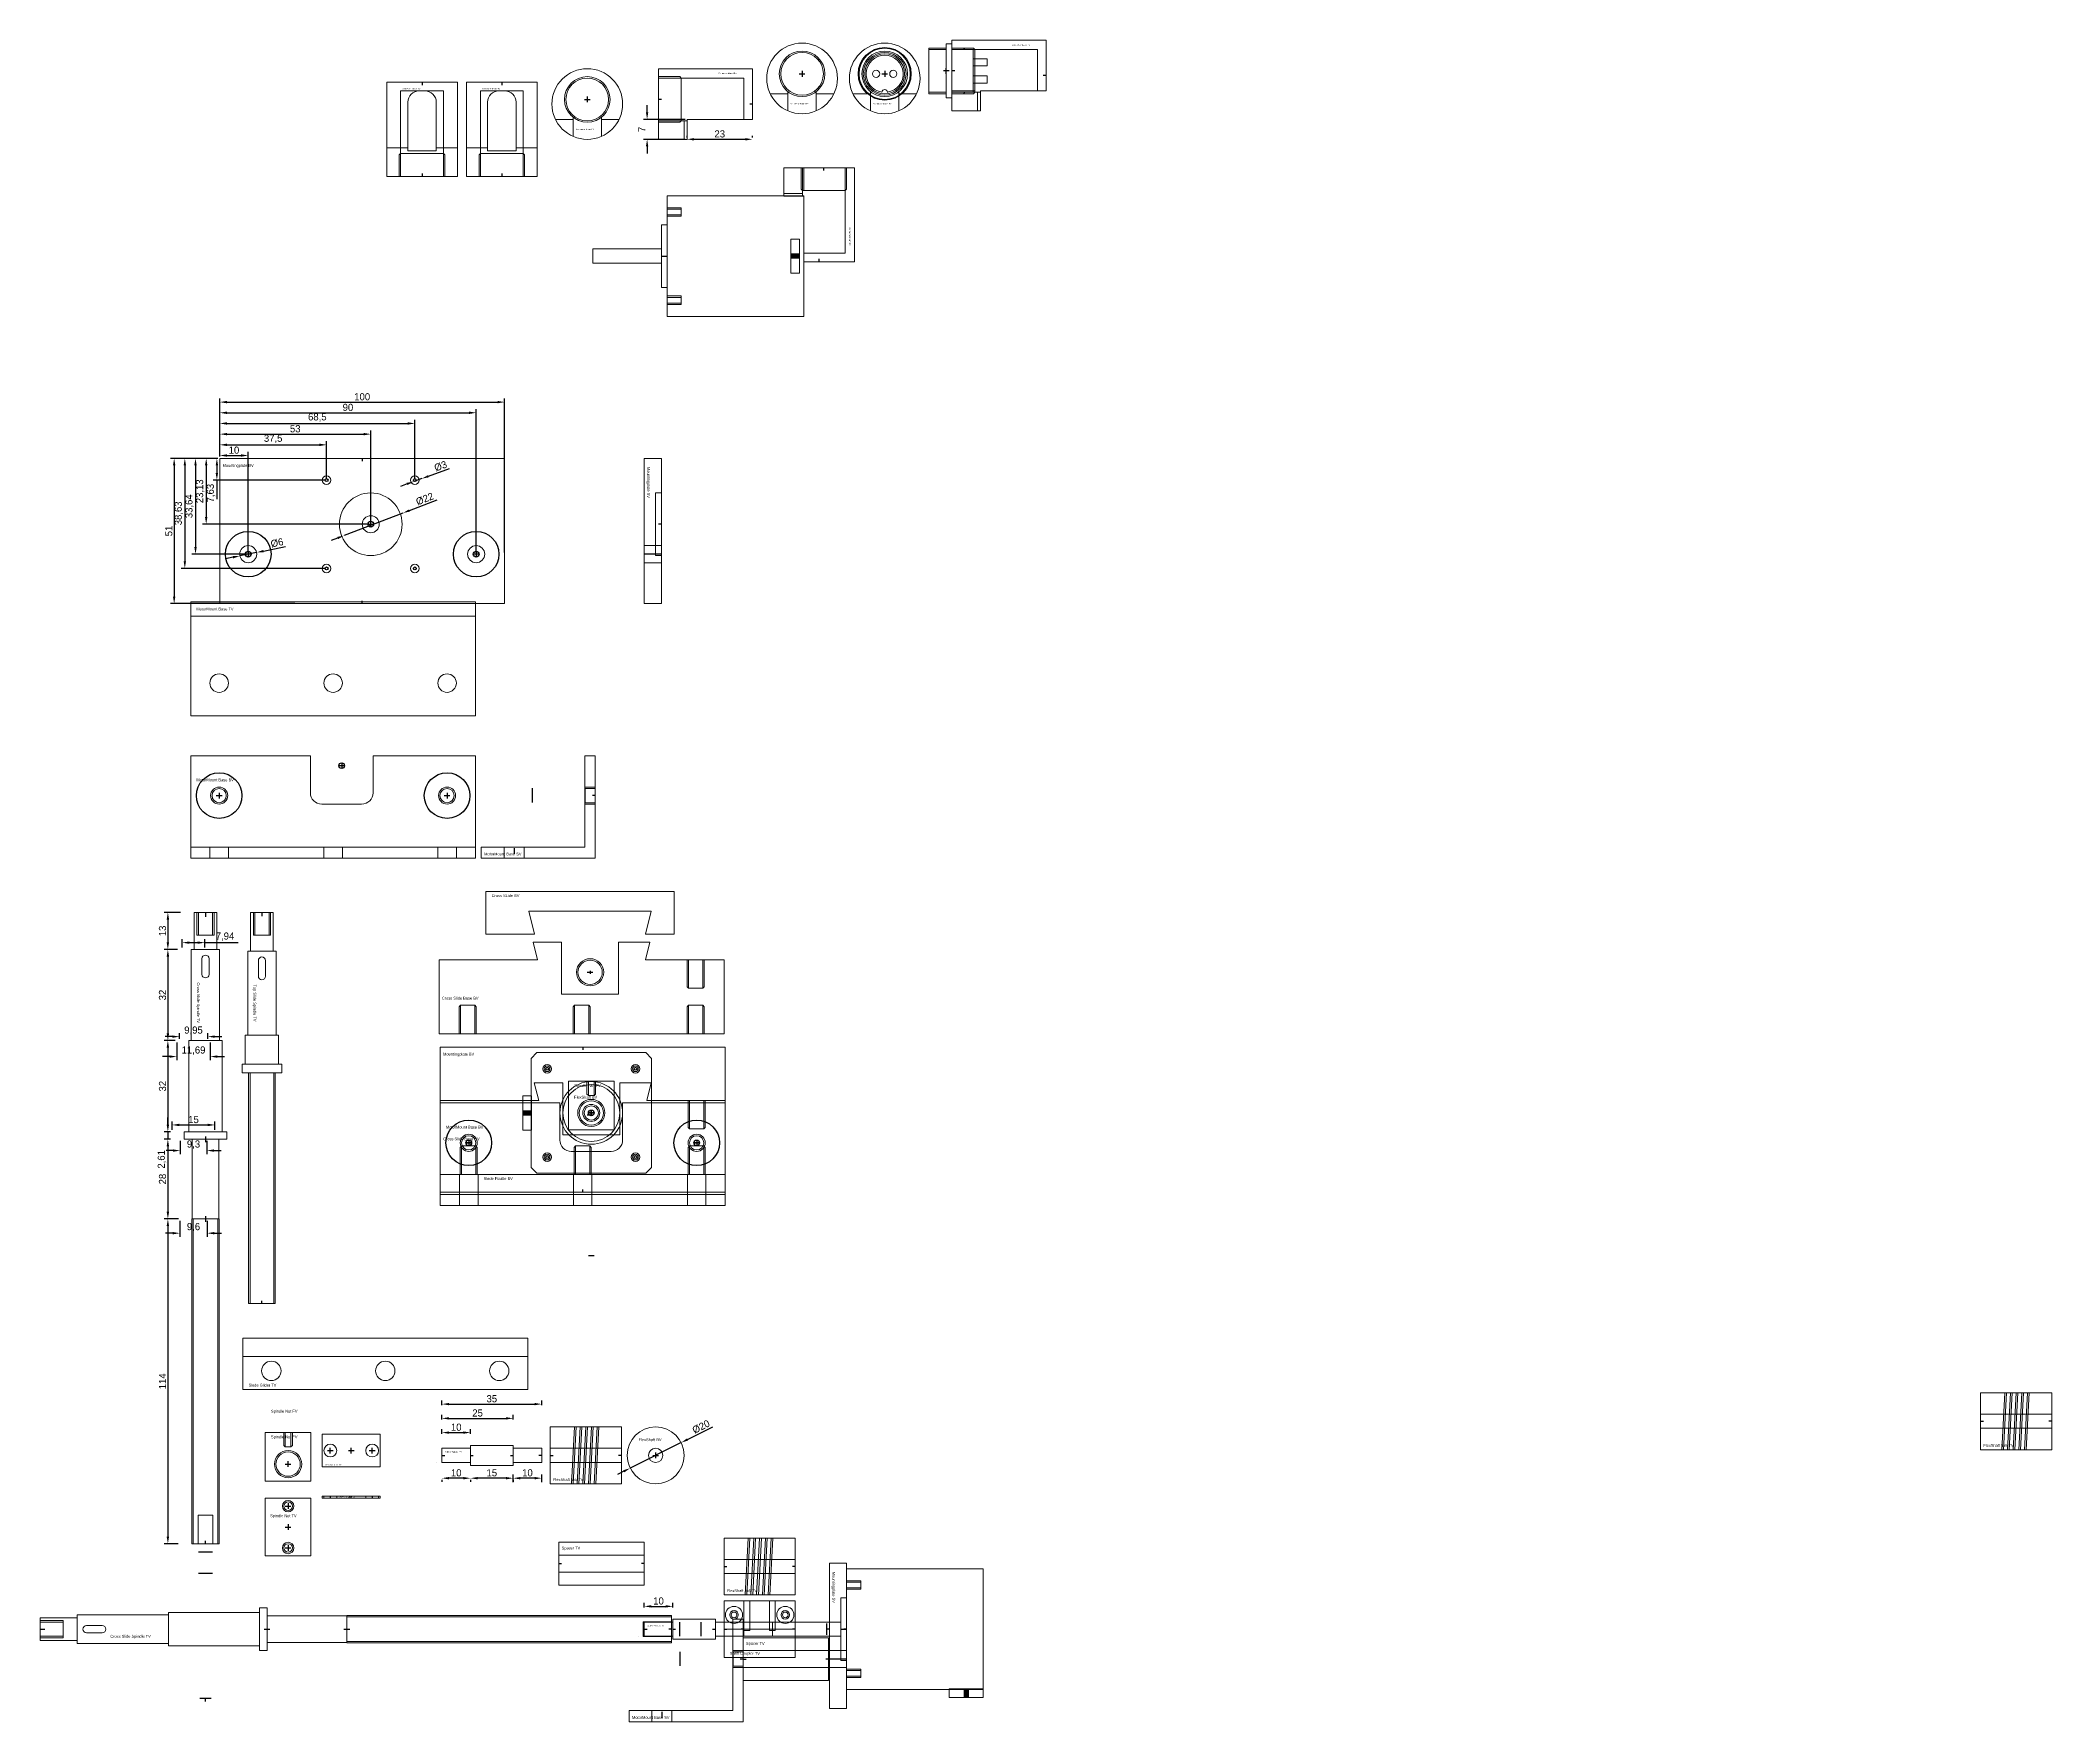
# Model space of a CAD drawing. Header units: millimetres. Extents: x 30 to 736, y 8 to 599.
import ezdxf

# ---------------------------------------------------------------- set-up
doc = ezdxf.new("R2010")
doc.units = ezdxf.units.MM
doc.linetypes.add('DASHED2', pattern=[9.525, 6.35, -3.175])
for name, color, linetype in [('Dim', 1, 'Continuous'), ('Hulplijn', 3, 'Continuous'), ('Text', 7, 'Continuous')]:
    doc.layers.add(name, color=color, linetype=linetype)
for name, color, linetype, lineweight in [('Inner', 8, 'Continuous', 9), ('Main', 7, 'Continuous', 20), ('Screw', 7, 'Continuous', 20), ('Screw Inner', 8, 'Continuous', 9)]:
    doc.layers.add(name, color=color, linetype=linetype, lineweight=lineweight)
doc.dimstyles.new('ISO-25', dxfattribs={"dimtxt": 2.5, "dimasz": 2.5, "dimexe": 1.25, "dimexo": 0.625, "dimtad": 1, "dimtxsty": 'Standard', "dimcen": 2.5, "dimadec": 0, "dimazin": 0, "dimtfac": 1, "dimtmove": 0, "dimatfit": 3, "dimfxl": 1, "dimarcsym": 0})

# ---------------------------------------------------------------- blocks, each defined once
blk = doc.blocks.new('DWARSSUPPORTAS TV')
at = {"layer": 'Hulplijn'}
for p, q in [((0, 79.61), (0, 78)), ((0, 1), (0, -1)), ((0, -27), (0, -29)), ((0, -142), (0, -141)), ((-2.5, -144.9), (2.5, -144.9)), ((-2.5, -152.4), (2.5, -152.4)), ((2, -196.39), (-2, -196.39)), ((0, -197.39), (0, -196.39))]:
    blk.add_line(p, q, dxfattribs=at)
at = {"layer": 'Inner'}
for p, q in [((-3, 71.61), (3, 71.61)), ((-2.54, -142), (-2.54, -132)), ((-2.54, -132), (2.54, -132)), ((2.54, -142), (2.54, -132))]:
    blk.add_line(p, q, dxfattribs=at)
at = {"layer": 'Main'}
for p, q in [((3.97, 79.61), (-3.97, 79.61)), ((-3.97, 79.61), (-3.97, 66.61)), ((3.97, 66.61), (3.97, 79.61)), ((-3.97, 66.61), (3.97, 66.61)), ((-1.25, 63.36), (-1.25, 57.86)), ((1.25, 63.36), (1.25, 57.86))]:
    blk.add_line(p, q, dxfattribs=at)
for points in [[(-4.975, 34.61), (4.975, 34.61), (4.975, 66.61), (-4.975, 66.61)], [(-5.845, 2.61), (5.845, 2.61), (5.845, 34.61), (-5.845, 34.61)], [(-7.5, 0), (7.5, 0), (7.5, 2.61), (-7.5, 2.61)], [(-4.65, -28), (4.65, -28), (4.65, 0), (-4.65, 0)]]:
    blk.add_lwpolyline(points, close=True, dxfattribs=at)
for centre, start, end in [((0, 63.36), 0, 180), ((0, 57.86), 180, 0)]:
    blk.add_arc(centre, 1.25, start, end, dxfattribs=at)
at = {"layer": 'Screw'}
for p, q in [((4.8, -28), (-4.8, -28)), ((-4.8, -28), (-4.8, -142)), ((-4.3, -28), (-4.3, -142)), ((4.3, -142), (4.3, -28)), ((4.8, -142), (4.8, -28)), ((-4.8, -142), (4.8, -142))]:
    blk.add_line(p, q, dxfattribs=at)
at = {"layer": 'Screw Inner'}
for p, q in [((-3, 79.61), (-3, 71.61)), ((-2.5, 79.61), (-2.5, 71.61)), ((2.5, 79.61), (2.5, 71.61)), ((3, 79.61), (3, 71.61))]:
    blk.add_line(p, q, dxfattribs=at)
at = {"layer": 'Text', "insert": (-2, 55), "char_height": 1, "attachment_point": 1, "rotation": 270}
blk.add_mtext('Cross Slide Spindle TV', dxfattribs=at)
blk = doc.blocks.new('*D94')
at = {"color": 0, "linetype": 'ByBlock', "lineweight": -2}
for p, q in [((79.15, 212.38), (79.15, 207.75)), ((88.45, 212.38), (88.45, 207.75)), ((76.65, 209), (74.15, 209)), ((90.95, 209), (93.45, 209))]:
    blk.add_line(p, q, dxfattribs=at)
at = {"color": 0, "linetype": 'ByBlock'}
for points in [[(79.15, 209), (76.65, 208.58), (76.65, 209.42)], [(88.45, 209), (90.95, 208.58), (90.95, 209.42)]]:
    blk.add_solid(points, dxfattribs=at)
at = {"layer": 'DEFPOINTS', "color": 0, "linetype": 'ByBlock'}
for p in [(79.15, 213), (88.45, 213)]:
    blk.add_point(p, dxfattribs=at)
at = {"color": 0, "linetype": 'ByBlock', "lineweight": -2, "insert": (83.8, 211.08), "char_height": 2.5, "attachment_point": 5}
blk.add_mtext('\\A1;9,3', dxfattribs=at)
blk = doc.blocks.new('*D95')
at = {"color": 0, "linetype": 'ByBlock', "lineweight": -2}
for p, q in [((76.33, 249), (73.83, 249)), ((78.83, 248.24), (78.83, 250.25)), ((88.78, 248.24), (88.78, 250.25)), ((91.28, 249), (93.78, 249))]:
    blk.add_line(p, q, dxfattribs=at)
at = {"color": 0, "linetype": 'ByBlock'}
for points in [[(78.83, 249), (76.33, 248.58), (76.33, 249.42)], [(88.78, 249), (91.28, 248.58), (91.28, 249.42)]]:
    blk.add_solid(points, dxfattribs=at)
at = {"layer": 'DEFPOINTS', "color": 0, "linetype": 'ByBlock'}
for p in [(78.83, 247.61), (88.78, 247.61)]:
    blk.add_point(p, dxfattribs=at)
at = {"color": 0, "linetype": 'ByBlock', "lineweight": -2, "insert": (83.8, 251.08), "char_height": 2.5, "attachment_point": 5}
blk.add_mtext('\\A1;9,95', dxfattribs=at)
blk = doc.blocks.new('*D96')
at = {"color": 0, "linetype": 'ByBlock', "lineweight": -2}
for p, q in [((79.83, 280.24), (79.83, 283.25)), ((87.77, 280.24), (87.77, 283.25)), ((82.33, 282), (85.27, 282)), ((87.77, 282), (99.44, 282))]:
    blk.add_line(p, q, dxfattribs=at)
at = {"color": 0, "linetype": 'ByBlock'}
for points in [[(79.83, 282), (82.33, 281.58), (82.33, 282.42)], [(87.77, 282), (85.27, 281.58), (85.27, 282.42)]]:
    blk.add_solid(points, dxfattribs=at)
at = {"layer": 'DEFPOINTS', "color": 0, "linetype": 'ByBlock'}
for p in [(79.83, 279.61), (87.77, 279.61)]:
    blk.add_point(p, dxfattribs=at)
at = {"color": 0, "linetype": 'ByBlock', "lineweight": -2, "insert": (94.85, 284.08), "char_height": 2.5, "attachment_point": 5}
blk.add_mtext('\\A1;7,94', dxfattribs=at)
blk = doc.blocks.new('*D97')
at = {"color": 0, "linetype": 'ByBlock', "lineweight": -2}
for p, q in [((79.2, 292.61), (73.55, 292.61)), ((74.8, 290.11), (74.8, 282.11)), ((78.2, 279.61), (73.55, 279.61))]:
    blk.add_line(p, q, dxfattribs=at)
at = {"color": 0, "linetype": 'ByBlock'}
for points in [[(74.8, 292.61), (74.38, 290.11), (75.22, 290.11)], [(74.8, 279.61), (74.38, 282.11), (75.22, 282.11)]]:
    blk.add_solid(points, dxfattribs=at)
at = {"layer": 'DEFPOINTS', "color": 0, "linetype": 'ByBlock'}
for p in [(79.83, 292.61), (78.83, 279.61)]:
    blk.add_point(p, dxfattribs=at)
at = {"color": 0, "linetype": 'ByBlock', "lineweight": -2, "insert": (72.92, 286.11), "char_height": 2.5, "attachment_point": 5, "rotation": 90}
blk.add_mtext('\\A1;13', dxfattribs=at)
blk = doc.blocks.new('*D98')
at = {"color": 0, "linetype": 'ByBlock', "lineweight": -2}
for p, q in [((78.2, 279.61), (73.55, 279.61)), ((74.8, 277.11), (74.8, 250.11)), ((77.33, 247.61), (73.55, 247.61))]:
    blk.add_line(p, q, dxfattribs=at)
at = {"color": 0, "linetype": 'ByBlock'}
for points in [[(74.8, 279.61), (74.38, 277.11), (75.22, 277.11)], [(74.8, 247.61), (74.38, 250.11), (75.22, 250.11)]]:
    blk.add_solid(points, dxfattribs=at)
at = {"layer": 'DEFPOINTS', "color": 0, "linetype": 'ByBlock'}
for p in [(78.83, 279.61), (77.95, 247.61)]:
    blk.add_point(p, dxfattribs=at)
at = {"color": 0, "linetype": 'ByBlock', "lineweight": -2, "insert": (72.92, 263.61), "char_height": 2.5, "attachment_point": 5, "rotation": 90}
blk.add_mtext('\\A1;32', dxfattribs=at)
blk = doc.blocks.new('*D99')
at = {"color": 0, "linetype": 'ByBlock', "lineweight": -2}
for p, q in [((77.33, 247.61), (73.55, 247.61)), ((74.8, 245.11), (74.8, 218.11)), ((75.67, 215.61), (73.55, 215.61))]:
    blk.add_line(p, q, dxfattribs=at)
at = {"color": 0, "linetype": 'ByBlock'}
for points in [[(74.8, 247.61), (74.38, 245.11), (75.22, 245.11)], [(74.8, 215.61), (74.38, 218.11), (75.22, 218.11)]]:
    blk.add_solid(points, dxfattribs=at)
at = {"layer": 'DEFPOINTS', "color": 0, "linetype": 'ByBlock'}
for p in [(77.95, 247.61), (76.3, 215.61)]:
    blk.add_point(p, dxfattribs=at)
at = {"color": 0, "linetype": 'ByBlock', "lineweight": -2, "insert": (72.92, 231.61), "char_height": 2.5, "attachment_point": 5, "rotation": 90}
blk.add_mtext('\\A1;32', dxfattribs=at)
blk = doc.blocks.new('*D100')
at = {"color": 0, "linetype": 'ByBlock', "lineweight": -2}
for p, q in [((74.8, 218.11), (74.8, 220.61)), ((75.67, 215.61), (73.55, 215.61)), ((75.67, 213), (73.55, 213)), ((74.8, 215.61), (74.8, 213)), ((74.8, 210.5), (74.8, 203.83))]:
    blk.add_line(p, q, dxfattribs=at)
at = {"color": 0, "linetype": 'ByBlock'}
for points in [[(74.8, 215.61), (74.38, 218.11), (75.22, 218.11)], [(74.8, 213), (74.38, 210.5), (75.22, 210.5)]]:
    blk.add_solid(points, dxfattribs=at)
at = {"layer": 'DEFPOINTS', "color": 0, "linetype": 'ByBlock'}
for p in [(76.3, 215.61), (76.3, 213)]:
    blk.add_point(p, dxfattribs=at)
at = {"color": 0, "linetype": 'ByBlock', "lineweight": -2, "insert": (72.72, 205.92), "char_height": 2.5, "attachment_point": 5, "rotation": 90}
blk.add_mtext('\\A1;2,61', dxfattribs=at)
blk = doc.blocks.new('*D101')
at = {"color": 0, "linetype": 'ByBlock', "lineweight": -2}
for p, q in [((75.67, 213), (73.55, 213)), ((74.8, 210.5), (74.8, 187.5)), ((78.52, 185), (73.55, 185))]:
    blk.add_line(p, q, dxfattribs=at)
at = {"color": 0, "linetype": 'ByBlock'}
for points in [[(74.8, 213), (74.38, 210.5), (75.22, 210.5)], [(74.8, 185), (74.38, 187.5), (75.22, 187.5)]]:
    blk.add_solid(points, dxfattribs=at)
at = {"layer": 'DEFPOINTS', "color": 0, "linetype": 'ByBlock'}
for p in [(76.3, 213), (79.15, 185)]:
    blk.add_point(p, dxfattribs=at)
at = {"color": 0, "linetype": 'ByBlock', "lineweight": -2, "insert": (72.92, 199), "char_height": 2.5, "attachment_point": 5, "rotation": 90}
blk.add_mtext('\\A1;28', dxfattribs=at)
blk = doc.blocks.new('*D102')
at = {"color": 0, "linetype": 'ByBlock', "lineweight": -2}
for p, q in [((78.52, 185), (73.55, 185)), ((74.8, 182.5), (74.8, 73.5)), ((78.38, 71), (73.55, 71))]:
    blk.add_line(p, q, dxfattribs=at)
at = {"color": 0, "linetype": 'ByBlock'}
for points in [[(74.8, 185), (74.38, 182.5), (75.22, 182.5)], [(74.8, 71), (74.38, 73.5), (75.22, 73.5)]]:
    blk.add_solid(points, dxfattribs=at)
at = {"layer": 'DEFPOINTS', "color": 0, "linetype": 'ByBlock'}
for p in [(79.15, 185), (79, 71)]:
    blk.add_point(p, dxfattribs=at)
at = {"color": 0, "linetype": 'ByBlock', "lineweight": -2, "insert": (72.92, 128), "char_height": 2.5, "attachment_point": 5, "rotation": 90}
blk.add_mtext('\\A1;114', dxfattribs=at)
blk = doc.blocks.new('*D103')
at = {"color": 0, "linetype": 'ByBlock', "lineweight": -2}
for p, q in [((79, 184.38), (79, 178.75)), ((88.6, 184.38), (88.6, 178.75)), ((76.5, 180), (74, 180)), ((91.1, 180), (93.6, 180))]:
    blk.add_line(p, q, dxfattribs=at)
at = {"color": 0, "linetype": 'ByBlock'}
for points in [[(79, 180), (76.5, 179.58), (76.5, 180.42)], [(88.6, 180), (91.1, 179.58), (91.1, 180.42)]]:
    blk.add_solid(points, dxfattribs=at)
at = {"layer": 'DEFPOINTS', "color": 0, "linetype": 'ByBlock'}
for p in [(79, 185), (88.6, 185)]:
    blk.add_point(p, dxfattribs=at)
at = {"color": 0, "linetype": 'ByBlock', "lineweight": -2, "insert": (83.8, 182.08), "char_height": 2.5, "attachment_point": 5}
blk.add_mtext('\\A1;9,6', dxfattribs=at)
blk = doc.blocks.new('*D104')
at = {"color": 0, "linetype": 'ByBlock', "lineweight": -2}
for p, q in [((76.3, 216.24), (76.3, 219.25)), ((91.3, 216.24), (91.3, 219.25)), ((78.8, 218), (88.8, 218))]:
    blk.add_line(p, q, dxfattribs=at)
at = {"color": 0, "linetype": 'ByBlock'}
for points in [[(76.3, 218), (78.8, 217.58), (78.8, 218.42)], [(91.3, 218), (88.8, 217.58), (88.8, 218.42)]]:
    blk.add_solid(points, dxfattribs=at)
at = {"layer": 'DEFPOINTS', "color": 0, "linetype": 'ByBlock'}
for p in [(76.3, 215.61), (91.3, 215.61)]:
    blk.add_point(p, dxfattribs=at)
at = {"color": 0, "linetype": 'ByBlock', "lineweight": -2, "insert": (83.8, 219.88), "char_height": 2.5, "attachment_point": 5}
blk.add_mtext('\\A1;15', dxfattribs=at)
blk = doc.blocks.new('*D105')
at = {"color": 0, "linetype": 'ByBlock', "lineweight": -2}
for p, q in [((75.45, 242), (72.95, 242)), ((77.95, 246.99), (77.95, 240.75)), ((89.64, 246.99), (89.64, 240.75)), ((92.14, 242), (94.64, 242))]:
    blk.add_line(p, q, dxfattribs=at)
at = {"color": 0, "linetype": 'ByBlock'}
for points in [[(77.95, 242), (75.45, 241.58), (75.45, 242.42)], [(89.64, 242), (92.14, 241.58), (92.14, 242.42)]]:
    blk.add_solid(points, dxfattribs=at)
at = {"layer": 'DEFPOINTS', "color": 0, "linetype": 'ByBlock'}
for p in [(77.95, 247.61), (89.64, 247.61)]:
    blk.add_point(p, dxfattribs=at)
at = {"color": 0, "linetype": 'ByBlock', "lineweight": -2, "insert": (83.8, 244.08), "char_height": 2.5, "attachment_point": 5}
blk.add_mtext('\\A1;11,69', dxfattribs=at)
blk = doc.blocks.new('CONUSSUPPORTAS TV')
at = {"layer": 'Hulplijn'}
for p, q in [((0, 0), (0, -1.31)), ((0, -137.31), (0, -136.31))]:
    blk.add_line(p, q, dxfattribs=at)
at = {"layer": 'Inner'}
blk.add_line((-3, -8), (3, -8), dxfattribs=at)
at = {"layer": 'Main'}
for p, q in [((3.965, 0), (-3.965, 0)), ((-3.965, 0), (-3.965, -13.65)), ((3.965, -13.65), (3.965, 0)), ((-3.965, -13.65), (3.965, -13.65)), ((-1.25, -16.9), (-1.25, -22.4)), ((1.25, -16.9), (1.25, -22.4)), ((4.65, -56.31), (-4.65, -56.31)), ((-4.65, -137.31), (4.65, -137.31))]:
    blk.add_line(p, q, dxfattribs=at)
for points in [[(-4.97, -43.1), (4.97, -43.1), (4.97, -13.65), (-4.97, -13.65)], [(-5.85, -53.3), (5.85, -53.3), (5.85, -43.1), (-5.85, -43.1)], [(-6.97, -56.31), (6.97, -56.31), (6.97, -53.3), (-6.97, -53.3)]]:
    blk.add_lwpolyline(points, close=True, dxfattribs=at)
for centre, start, end in [((0, -16.9), 0, 180), ((0, -22.4), 180, 0)]:
    blk.add_arc(centre, 1.25, start, end, dxfattribs=at)
at = {"layer": 'Screw'}
for p, q in [((-4.65, -56.31), (-4.65, -137.31)), ((-4.15, -56.31), (-4.15, -137.31)), ((4.15, -137.31), (4.15, -56.31)), ((4.65, -137.31), (4.65, -56.31))]:
    blk.add_line(p, q, dxfattribs=at)
at = {"layer": 'Screw Inner'}
for p, q in [((-3, 0), (-3, -8)), ((-2.5, 0), (-2.5, -8)), ((2.5, 0), (2.5, -8)), ((3, 0), (3, -8))]:
    blk.add_line(p, q, dxfattribs=at)
at = {"layer": 'Text', "insert": (-2, -25.31), "char_height": 1, "attachment_point": 1, "rotation": 270}
blk.add_mtext('Top Slide Spindle TV', dxfattribs=at)
blk = doc.blocks.new('SPINDLE NUT FV')
at = {"layer": 'Hulplijn'}
for p, q in [((-1, -10.83), (1, -10.83)), ((0, -11.83), (0, -9.83))]:
    blk.add_line(p, q, dxfattribs=at)
at = {"layer": 'Main'}
for p, q in [((-8, 0.3), (-8, -16.77)), ((8, 0.3), (-8, 0.3)), ((8, -16.77), (8, 0.3)), ((-8, -16.77), (8, -16.77))]:
    blk.add_line(p, q, dxfattribs=at)
for radius in [4.76, 4.26]:
    blk.add_circle((0, -10.83), radius, dxfattribs=at)
at = {"layer": 'Screw Inner'}
for p, q in [((-1.5, 0.3), (-1.5, -4.27)), ((-1, 0.3), (-1, -4.77)), ((1, 0.3), (1, -4.77)), ((1.5, 0.3), (1.5, -4.27)), ((-1, -4.77), (-1.5, -4.27)), ((-1, -4.77), (1, -4.77)), ((1, -4.77), (1.5, -4.27))]:
    blk.add_line(p, q, dxfattribs=at)
at = {"layer": 'Text', "insert": (-6, -0.77), "char_height": 1, "attachment_point": 1}
blk.add_mtext('Spindle Nut FV', dxfattribs=at)
blk = doc.blocks.new('Srew Nut Shim TV')
at = {"layer": 'Hulplijn'}
for p, q in [((-8.35, 0), (-6.35, 0)), ((-7.35, -1), (-7.35, 1)), ((-1, 0), (1, 0)), ((0, -1), (0, 1)), ((6.35, 0), (8.35, 0)), ((7.35, -1), (7.35, 1))]:
    blk.add_line(p, q, dxfattribs=at)
at = {"layer": 'Main'}
blk.add_lwpolyline([(-10.15, -5.7), (10.15, -5.7), (10.15, 5.7), (-10.15, 5.7)], close=True, dxfattribs=at)
for centre in [(-7.35, 0), (7.35, 0)]:
    blk.add_circle(centre, 2.25, dxfattribs=at)
at = {"layer": 'Text', "insert": (-9.15, -4.7), "char_height": 0.5, "attachment_point": 1}
blk.add_mtext('Srew Nut Shim TV', dxfattribs=at)
blk = doc.blocks.new('Srew Nut Shim FV')
at = {"layer": 'Hulplijn'}
for p, q in [((-7.35, 0.7), (-7.35, 0)), ((0, 0), (0, 0.7)), ((7.35, 0.7), (7.35, 0))]:
    blk.add_line(p, q, dxfattribs=at)
at = {"layer": 'Inner'}
for p, q in [((-9.6, 0.7), (-9.6, 0)), ((-5.1, 0.7), (-5.1, 0)), ((5.1, 0.7), (5.1, 0)), ((9.6, 0.7), (9.6, 0))]:
    blk.add_line(p, q, dxfattribs=at)
at = {"layer": 'Main'}
blk.add_lwpolyline([(-10.15, 0), (10.15, 0), (10.15, 0.7), (-10.15, 0.7)], close=True, dxfattribs=at)
at = {"layer": 'Text', "insert": (-4.27, 0.59), "char_height": 0.5, "attachment_point": 1}
blk.add_mtext('Srew Nut Shim FV', dxfattribs=at)
blk = doc.blocks.new('SPINDLE AXIS TV')
at = {"layer": 'Hulplijn'}
for p, q in [((-10, 0), (-9, 0)), ((0, 0), (1, 0)), ((14, 0), (15, 0)), ((25, 0), (24, 0))]:
    blk.add_line(p, q, dxfattribs=at)
at = {"layer": 'Main'}
for p, q in [((0, 2.5), (-10, 2.5)), ((-10, 2.5), (-10, -2.5)), ((0, -3.5), (0, 3.5)), ((15, 3.5), (0, 3.5)), ((15, 3.5), (15, -3.5)), ((15, 2.5), (25, 2.5)), ((25, 2.5), (25, -2.5)), ((-10, -2.5), (0, -2.5)), ((0, -3.5), (15, -3.5)), ((15, -2.5), (25, -2.5))]:
    blk.add_line(p, q, dxfattribs=at)
blk.add_lwpolyline([(0, -2.5), (0, -2.5), (0, -2.5), (0, -2.5)], close=True, dxfattribs=at)
at = {"layer": 'Screw'}
blk.add_lwpolyline([(-12, -2.5), (-12, -2.5), (-12, -2.5), (-12, -2.5)], close=True, dxfattribs=at)
at = {"layer": 'Text', "insert": (-9, 1.5), "char_height": 0.5, "attachment_point": 1}
blk.add_mtext('Spindle Adapter TV', dxfattribs=at)
blk = doc.blocks.new('NEMA 17 STEPPER FV')
at = {"layer": 'Hulplijn'}
blk.add_line((-2, 0), (0, 0), dxfattribs=at)
at = {"layer": 'Main'}
for p, q in [((41.25, -24), (41.25, -21)), ((41.5, -24), (41.5, -21)), ((41.75, -24), (41.75, -21)), ((42, -24), (42, -21)), ((42.25, -24), (42.25, -21)), ((42.5, -24), (42.5, -21)), ((42.75, -24), (42.75, -21))]:
    blk.add_line(p, q, dxfattribs=at)
for points in [[(0, -21.15), (48, -21.15), (48, 21.15), (0, 21.15)], [(-2, -11), (0, -11), (0, 11), (-2, 11)], [(-26, -2.5), (-2, -2.5), (-2, 2.5), (-26, 2.5)], [(36, -21), (48, -21), (48, -24), (36, -24)]]:
    blk.add_lwpolyline(points, close=True, dxfattribs=at)
at = {"layer": 'Screw Inner'}
for p, q in [((0, 17), (5, 17)), ((0, 16.5), (5, 16.5)), ((5, 14.5), (0, 14.5)), ((5, 17), (5, 14)), ((5, 14), (0, 14)), ((0, -14), (5, -14)), ((5, -14), (5, -17)), ((0, -14.5), (5, -14.5)), ((5, -16.5), (0, -16.5)), ((5, -17), (0, -17))]:
    blk.add_line(p, q, dxfattribs=at)
blk = doc.blocks.new('FLEXSHAFT 5X5 TV')
at = {"layer": 'Hulplijn'}
for p, q in [((0, 0), (1, 0)), ((25, 0), (24, 0))]:
    blk.add_line(p, q, dxfattribs=at)
at = {"layer": 'Inner'}
for p, q in [((0, 2.5), (25, 2.5)), ((0, -2.5), (25, -2.5))]:
    blk.add_line(p, q, dxfattribs=at)
at = {"layer": 'Main'}
for p, q in [((0, -10), (0, 10)), ((0, 10), (25, 10)), ((8.5, 10), (7.45, -10)), ((9.1, 9.97), (8.05, -10.03)), ((10.5, 10), (9.45, -10)), ((11.1, 9.97), (10.05, -10.03)), ((12.5, 10), (11.45, -10)), ((13.1, 9.97), (12.05, -10.03)), ((14.5, 10), (13.45, -10)), ((15.1, 9.97), (14.05, -10.03)), ((16.5, 10), (15.45, -10)), ((17.1, 9.97), (16.05, -10.03)), ((25, 10), (25, -10)), ((25, -10), (0, -10))]:
    blk.add_line(p, q, dxfattribs=at)
at = {"layer": 'Text', "insert": (1, -8), "char_height": 1, "attachment_point": 1}
blk.add_mtext('FlexShaft 5x5 TV\\P', dxfattribs=at)
blk = doc.blocks.new('*D106')
at = {"color": 0, "linetype": 'ByBlock', "lineweight": -2}
for p, q in [((171, 109.62), (171, 111.25)), ((173.5, 110), (178.5, 110)), ((181, 109.62), (181, 111.25))]:
    blk.add_line(p, q, dxfattribs=at)
at = {"color": 0, "linetype": 'ByBlock'}
for points in [[(171, 110), (173.5, 109.58), (173.5, 110.42)], [(181, 110), (178.5, 109.58), (178.5, 110.42)]]:
    blk.add_solid(points, dxfattribs=at)
at = {"layer": 'DEFPOINTS', "color": 0, "linetype": 'ByBlock'}
for p in [(171, 109), (181, 109)]:
    blk.add_point(p, dxfattribs=at)
at = {"color": 0, "linetype": 'ByBlock', "lineweight": -2, "insert": (176, 111.88), "char_height": 2.5, "attachment_point": 5}
blk.add_mtext('\\A1;10', dxfattribs=at)
blk = doc.blocks.new('MOTORMOUNT BASE TV')
at = {"layer": 'Main'}
for p, q in [((0, -18), (0, 22)), ((100, 22), (0, 22)), ((100, 22), (100, -18)), ((100, 17), (0, 17)), ((100, -18), (0, -18))]:
    blk.add_line(p, q, dxfattribs=at)
for centre in [(10, -6.5), (50, -6.5), (90, -6.5)]:
    blk.add_circle(centre, 3.25, dxfattribs=at)
at = {"layer": 'Text', "insert": (2, 19), "char_height": 1, "attachment_point": 7}
blk.add_mtext('MotorMount Base TV', dxfattribs=at)
blk = doc.blocks.new('MOTORMOUNT BASE SV')
at = {"layer": 'Hulplijn'}
for p, q in [((17.8, 24.6), (17.8, 19.6)), ((36.4, 24.6), (36.4, 19.6)), ((40, 22), (39, 22)), ((11.5, 3.5), (11.5, 1.5))]:
    blk.add_line(p, q, dxfattribs=at)
at = {"layer": 'Inner'}
for p, q in [((8, 3.9), (8, 0)), ((15, 3.9), (15, 0))]:
    blk.add_line(p, q, dxfattribs=at)
at = {"layer": 'Main'}
for p, q in [((36.4, 36), (36.4, 3.9)), ((36.4, 36), (40, 36)), ((40, 36), (40, 0)), ((0, 3.9), (0, 0)), ((0, 3.9), (36.4, 3.9)), ((0, 0), (40, 0))]:
    blk.add_line(p, q, dxfattribs=at)
at = {"layer": 'Screw Inner'}
for p, q in [((36.4, 25), (40, 25)), ((36.4, 24.5), (40, 24.5)), ((36.4, 19.5), (40, 19.5)), ((36.4, 19), (40, 19))]:
    blk.add_line(p, q, dxfattribs=at)
at = {"layer": 'Text', "insert": (1, 2), "char_height": 1, "attachment_point": 1}
blk.add_mtext('MotorMount Base SV', dxfattribs=at)
blk = doc.blocks.new('SLEDE GLIDER TV')
at = {"layer": 'Inner'}
blk.add_line((100, -6.5), (0, -6.5), dxfattribs=at)
at = {"layer": 'Main'}
for p, q in [((100, 0), (0, 0)), ((0, 0), (0, -18)), ((100, -18), (100, 0)), ((0, -18), (100, -18))]:
    blk.add_line(p, q, dxfattribs=at)
for centre in [(10, -11.5), (50, -11.5), (90, -11.5)]:
    blk.add_circle(centre, 3.4, dxfattribs=at)
at = {"layer": 'Text', "insert": (2, -16), "char_height": 1, "attachment_point": 1}
blk.add_mtext('Slede Glider TV', dxfattribs=at)
blk = doc.blocks.new('MOTORMOUNT BASE BV')
at = {"layer": 'Hulplijn'}
for p, q in [((54, 14.51), (52, 14.51)), ((53, 15.51), (53, 13.51)), ((9, 4), (11, 4)), ((10, 5), (10, 3)), ((89, 4), (91, 4)), ((90, 5), (90, 3))]:
    blk.add_line(p, q, dxfattribs=at)
for centre, radius in [((53, 14.51), 1), ((10, 4), 8), ((90, 4), 8)]:
    blk.add_circle(centre, radius, dxfattribs=at)
at = {"layer": 'Inner'}
for p, q in [((100, -14.09), (0, -14.09)), ((6.75, -14.09), (6.75, -18)), ((13.25, -14.09), (13.25, -18)), ((46.75, -14.09), (46.75, -18)), ((53.25, -14.09), (53.25, -18)), ((86.75, -14.09), (86.75, -18)), ((93.25, -14.09), (93.25, -18))]:
    blk.add_line(p, q, dxfattribs=at)
at = {"layer": 'Main'}
for p, q in [((0, -18), (0, 18)), ((42, 18), (0, 18)), ((42, 18), (42, 5)), ((64, 5), (64, 18)), ((100, 18), (64, 18)), ((100, 18), (100, -18)), ((46, 1), (60, 1)), ((100, -18), (0, -18))]:
    blk.add_line(p, q, dxfattribs=at)
for centre, start, end in [((46, 5), 180, 270), ((60, 5), 270, 0)]:
    blk.add_arc(centre, 4, start, end, dxfattribs=at)
at = {"layer": 'Screw'}
for centre, radius in [((10, 4), 3), ((10, 4), 2.5), ((90, 4), 3), ((90, 4), 2.5)]:
    blk.add_circle(centre, radius, dxfattribs=at)
at = {"layer": 'Text', "insert": (2, 9), "char_height": 1, "attachment_point": 7}
blk.add_mtext('MotorMount Base BV', dxfattribs=at)
blk = doc.blocks.new('FlexShaft BV')
at = {"layer": 'Hulplijn'}
for p, q in [((-1, 0), (1, 0)), ((0, 1), (0, -1))]:
    blk.add_line(p, q, dxfattribs=at)
at = {"layer": 'Main'}
for radius in [10, 2.5]:
    blk.add_circle((0, 0), radius, dxfattribs=at)
at = {"layer": 'Text', "insert": (-6, 6), "char_height": 1, "attachment_point": 1}
blk.add_mtext('FlexShaft BV', dxfattribs=at)
blk = doc.blocks.new('AFSTANDSBUS TV')
at = {"layer": 'Hulplijn'}
for p, q in [((0, 0), (1, 0)), ((30, 0), (29, 0))]:
    blk.add_line(p, q, dxfattribs=at)
at = {"layer": 'Inner'}
for p, q in [((0, 3), (30, 3)), ((0, -3), (30, -3))]:
    blk.add_line(p, q, dxfattribs=at)
at = {"layer": 'Main'}
for p, q in [((30, 7.5), (0, 7.5)), ((0, 7.5), (0, -7.5)), ((30, -7.5), (30, 7.5)), ((0, -7.5), (30, -7.5))]:
    blk.add_line(p, q, dxfattribs=at)
at = {"layer": 'Text', "insert": (1, 6), "char_height": 1, "attachment_point": 1}
blk.add_mtext('Spacer TV', dxfattribs=at)
blk = doc.blocks.new('MOUNTINGPLATE SV')
at = {"layer": 'Hulplijn'}
for p, q in [((6, 27.87), (5, 27.87)), ((6, 17.36), (0, 17.36))]:
    blk.add_line(p, q, dxfattribs=at)
at = {"layer": 'Inner'}
for p, q in [((6, 38.87), (4, 38.87)), ((4, 38.87), (4, 16.87)), ((6, 20.36), (0, 20.36)), ((6, 14.36), (0, 14.36)), ((4, 16.87), (6, 16.87))]:
    blk.add_line(p, q, dxfattribs=at)
at = {"layer": 'Main'}
for p, q in [((0, 0), (0, 51)), ((0, 51), (6, 51)), ((6, 51), (6, 0)), ((6, 0), (0, 0))]:
    blk.add_line(p, q, dxfattribs=at)
at = {"layer": 'Text', "insert": (2, 48), "char_height": 1, "attachment_point": 1, "rotation": 270}
blk.add_mtext('Mountingplate SV', dxfattribs=at)
blk = doc.blocks.new('NEMA 17 STEPPER TV')
at = {"layer": 'Main'}
for p, q in [((-0.75, -24), (-0.75, -21)), ((-0.5, -24), (-0.5, -21)), ((-0.25, -24), (-0.25, -21)), ((0, -24), (0, -21)), ((0.25, -24), (0.25, -21)), ((0.5, -24), (0.5, -21)), ((0.75, -24), (0.75, -21))]:
    blk.add_line(p, q, dxfattribs=at)
for points in [[(-19.15, -21.15), (19.15, -21.15), (21.15, -19.15), (21.15, 19.15), (19.15, 21.15), (-19.15, 21.15), (-21.15, 19.15), (-21.15, -19.15)], [(-6, -21), (6, -21), (6, -24), (-6, -24)]]:
    blk.add_lwpolyline(points, close=True, dxfattribs=at)
for radius in [11, 2.5]:
    blk.add_circle((0, 0), radius, dxfattribs=at)
at = {"layer": 'Screw'}
for centre, radius in [((-15.5, 15.5), 1.5), ((-15.5, 15.5), 1.5), ((-15.5, 15.5), 1), ((-15.5, 15.5), 1), ((15.5, 15.5), 1.5), ((15.5, 15.5), 1.5), ((15.5, 15.5), 1), ((15.5, 15.5), 1), ((-15.5, -15.5), 1.5), ((15.5, -15.5), 1.5), ((-15.5, -15.5), 1), ((15.5, -15.5), 1)]:
    blk.add_circle(centre, radius, dxfattribs=at)
blk = doc.blocks.new('MOUNTINGPLATE BV')
at = {"layer": 'Hulplijn'}
for p, q in [((50, 51), (50, 50)), ((53, 26.87), (53, 28.87)), ((52, 27.87), (54, 27.87)), ((11, 17.36), (9, 17.36)), ((10, 18.36), (10, 16.36)), ((91, 17.36), (89, 17.36)), ((90, 18.36), (90, 16.36)), ((50, 0), (50, 1))]:
    blk.add_line(p, q, dxfattribs=at)
for centre, radius in [((37.5, 43.37), 0.5), ((68.5, 43.37), 0.5), ((53, 27.87), 1), ((10, 17.36), 8), ((90, 17.36), 8), ((10, 17.36), 1), ((90, 17.36), 1), ((90, 17.36), 1), ((37.5, 12.37), 0.5), ((68.5, 12.37), 0.5)]:
    blk.add_circle(centre, radius, dxfattribs=at)
at = {"layer": 'Main'}
for p, q in [((0, 0), (0, 51)), ((0, 51), (100, 51)), ((100, 51), (100, 0)), ((100, 0), (0, 0))]:
    blk.add_line(p, q, dxfattribs=at)
for centre, radius in [((37.5, 43.37), 1.5), ((68.5, 43.37), 1.5), ((53, 27.87), 11), ((53, 27.87), 3), ((10, 17.36), 3), ((90, 17.36), 3), ((37.5, 12.37), 1.5), ((68.5, 12.37), 1.5)]:
    blk.add_circle(centre, radius, dxfattribs=at)
at = {"layer": 'Text', "insert": (1, 49), "char_height": 1, "attachment_point": 1}
blk.add_mtext('Mountingplate BV', dxfattribs=at)
blk = doc.blocks.new('SLEDE FIXATIE BV')
at = {"layer": 'Inner'}
for p, q in [((-46.25, -34), (-46.25, -41)), ((-39.75, -34), (-39.75, -41)), ((-6.25, -34), (-6.25, -41)), ((0.25, -34), (0.25, -41)), ((33.75, -34), (33.75, -41)), ((40.25, -34), (40.25, -41))]:
    blk.add_line(p, q, dxfattribs=at)
at = {"layer": 'Main'}
for p, q in [((-53, -34), (-53, -41)), ((-53, -34), (47, -34)), ((47, -34), (47, -41)), ((-53, -41), (47, -41))]:
    blk.add_line(p, q, dxfattribs=at)
at = {"layer": 'Text', "insert": (-37.76, -34.95), "char_height": 1, "attachment_point": 1}
blk.add_mtext('Slede Fixatie BV', dxfattribs=at)
blk = doc.blocks.new('DWARSSUPPORT BV')
at = {"layer": 'DEFPOINTS', "color": 0, "linetype": 'ByBlock'}
for p in [(-21, -2), (-10, -1), (10, -1), (-21, -8)]:
    blk.add_point(p, dxfattribs=at)
at = {"layer": 'Hulplijn'}
for p, q in [((-1, -12.4), (1, -12.4)), ((0, -11.9), (0, -12.9)), ((-1, -62.5), (1, -62.5))]:
    blk.add_line(p, q, dxfattribs=at)
at = {"layer": 'Main'}
for p, q in [((-10, -1.8), (-20, -1.8)), ((-20, -1.8), (-18.45, -8)), ((-10, -1.8), (-10, -8)), ((10, -1.8), (10, -8)), ((10, -1.8), (21, -1.8)), ((21, -1.8), (19.45, -8)), ((-53, -8), (-53, -34)), ((-53, -8), (-18.45, -8)), ((-10, -8), (-10, -20.1)), ((10, -8), (10, -20.1)), ((47, -8), (19.45, -8)), ((47, -8), (47, -34)), ((-10, -20.1), (10, -20.1)), ((-53, -34), (47, -34))]:
    blk.add_line(p, q, dxfattribs=at)
at = {"layer": 'Screw'}
for radius in [4.76, 4.26]:
    blk.add_circle((0, -12.4), radius, dxfattribs=at)
at = {"layer": 'Screw Inner'}
for p, q in [((34, -8), (34, -17.5)), ((34.5, -8), (34.5, -18)), ((39.5, -18), (39.5, -8)), ((40, -17.5), (40, -8)), ((34, -17.5), (34.5, -18)), ((34.5, -18), (39.5, -18)), ((40, -17.5), (39.5, -18)), ((-46, -24.5), (-45.5, -24)), ((-46, -34), (-46, -24.5)), ((-45.5, -24), (-40.5, -24)), ((-45.5, -34), (-45.5, -24)), ((-40.5, -24), (-40.5, -34)), ((-40, -24.5), (-40.5, -24)), ((-40, -24.5), (-40, -34)), ((-6, -24.5), (-5.5, -24)), ((-6, -34), (-6, -24.5)), ((-5.5, -24), (-0.5, -24)), ((-5.5, -34), (-5.5, -24)), ((-0.5, -24), (-0.5, -34)), ((0, -24.5), (-0.5, -24)), ((0, -24.5), (0, -34)), ((34, -24.5), (34.5, -24)), ((34, -34), (34, -24.5)), ((34.5, -24), (39.5, -24)), ((34.5, -34), (34.5, -24)), ((39.5, -24), (39.5, -34)), ((40, -24.5), (39.5, -24)), ((40, -24.5), (40, -34))]:
    blk.add_line(p, q, dxfattribs=at)
at = {"layer": 'Text', "insert": (-52, -21), "char_height": 1, "attachment_point": 1}
blk.add_mtext('Cross Slide Base BV', dxfattribs=at)
blk = doc.blocks.new('DWARSSUPPORT SLEDE BV')
at = {"layer": 'Main'}
for p, q in [((-36, -2.3), (-36, 12.7)), ((-36, 12.7), (30, 12.7)), ((30, 12.7), (30, -2.3)), ((-21, 5.7), (22, 5.7)), ((-21, 5.7), (-19, -2.3)), ((22, 5.7), (20, -2.3)), ((-36, -2.3), (-19, -2.3)), ((20, -2.3), (30, -2.3))]:
    blk.add_line(p, q, dxfattribs=at)
at = {"layer": 'Text', "insert": (-34, 11.7), "char_height": 1, "attachment_point": 1}
blk.add_mtext('Cross SLide BV', dxfattribs=at)
blk = doc.blocks.new('*D46')
at = {"color": 0, "linetype": 'ByBlock', "lineweight": -2}
for p, q in [((93, 452.62), (93, 454.25)), ((95.5, 453), (100.5, 453)), ((103, 418.99), (103, 454.25))]:
    blk.add_line(p, q, dxfattribs=at)
at = {"color": 0, "linetype": 'ByBlock'}
for points in [[(93, 453), (95.5, 452.58), (95.5, 453.42)], [(103, 453), (100.5, 452.58), (100.5, 453.42)]]:
    blk.add_solid(points, dxfattribs=at)
at = {"layer": 'DEFPOINTS', "color": 0, "linetype": 'ByBlock'}
for p in [(93, 452), (103, 418.36)]:
    blk.add_point(p, dxfattribs=at)
at = {"color": 0, "linetype": 'ByBlock', "lineweight": -2, "insert": (98, 454.88), "char_height": 2.5, "attachment_point": 5}
blk.add_mtext('\\A1;10', dxfattribs=at)
blk = doc.blocks.new('*D47')
at = {"color": 0, "linetype": 'ByBlock', "lineweight": -2}
for p, q in [((93, 452.62), (93, 458)), ((95.5, 456.75), (128, 456.75)), ((130.5, 445), (130.5, 458))]:
    blk.add_line(p, q, dxfattribs=at)
at = {"color": 0, "linetype": 'ByBlock'}
for points in [[(93, 456.75), (95.5, 456.33), (95.5, 457.17)], [(130.5, 456.75), (128, 456.33), (128, 457.17)]]:
    blk.add_solid(points, dxfattribs=at)
at = {"layer": 'DEFPOINTS', "color": 0, "linetype": 'ByBlock'}
for p in [(93, 452), (130.5, 444.37)]:
    blk.add_point(p, dxfattribs=at)
at = {"color": 0, "linetype": 'ByBlock', "lineweight": -2, "insert": (111.75, 458.83), "char_height": 2.5, "attachment_point": 5}
blk.add_mtext('\\A1;37,5', dxfattribs=at)
blk = doc.blocks.new('*D48')
at = {"color": 0, "linetype": 'ByBlock', "lineweight": -2}
for p, q in [((93, 452.62), (93, 461.75)), ((95.5, 460.5), (143.5, 460.5)), ((146, 429.5), (146, 461.75))]:
    blk.add_line(p, q, dxfattribs=at)
at = {"color": 0, "linetype": 'ByBlock'}
for points in [[(93, 460.5), (95.5, 460.08), (95.5, 460.92)], [(146, 460.5), (143.5, 460.08), (143.5, 460.92)]]:
    blk.add_solid(points, dxfattribs=at)
at = {"layer": 'DEFPOINTS', "color": 0, "linetype": 'ByBlock'}
for p in [(93, 452), (146, 428.87)]:
    blk.add_point(p, dxfattribs=at)
at = {"color": 0, "linetype": 'ByBlock', "lineweight": -2, "insert": (119.5, 462.38), "char_height": 2.5, "attachment_point": 5}
blk.add_mtext('\\A1;53', dxfattribs=at)
blk = doc.blocks.new('*D49')
at = {"color": 0, "linetype": 'ByBlock', "lineweight": -2}
for p, q in [((93, 452.62), (93, 465.5)), ((95.5, 464.25), (159, 464.25)), ((161.5, 445), (161.5, 465.5))]:
    blk.add_line(p, q, dxfattribs=at)
at = {"color": 0, "linetype": 'ByBlock'}
for points in [[(93, 464.25), (95.5, 463.83), (95.5, 464.67)], [(161.5, 464.25), (159, 463.83), (159, 464.67)]]:
    blk.add_solid(points, dxfattribs=at)
at = {"layer": 'DEFPOINTS', "color": 0, "linetype": 'ByBlock'}
for p in [(93, 452), (161.5, 444.37)]:
    blk.add_point(p, dxfattribs=at)
at = {"color": 0, "linetype": 'ByBlock', "lineweight": -2, "insert": (127.25, 466.33), "char_height": 2.5, "attachment_point": 5}
blk.add_mtext('\\A1;68,5', dxfattribs=at)
blk = doc.blocks.new('*D50')
at = {"color": 0, "linetype": 'ByBlock', "lineweight": -2}
for p, q in [((93, 452.62), (93, 469.25)), ((95.5, 468), (180.5, 468)), ((183, 418.99), (183, 469.25))]:
    blk.add_line(p, q, dxfattribs=at)
at = {"color": 0, "linetype": 'ByBlock'}
for points in [[(93, 468), (95.5, 467.58), (95.5, 468.42)], [(183, 468), (180.5, 467.58), (180.5, 468.42)]]:
    blk.add_solid(points, dxfattribs=at)
at = {"layer": 'DEFPOINTS', "color": 0, "linetype": 'ByBlock'}
for p in [(93, 452), (183, 418.36)]:
    blk.add_point(p, dxfattribs=at)
at = {"color": 0, "linetype": 'ByBlock', "lineweight": -2, "insert": (138, 469.88), "char_height": 2.5, "attachment_point": 5}
blk.add_mtext('\\A1;90', dxfattribs=at)
blk = doc.blocks.new('*D51')
at = {"color": 0, "linetype": 'ByBlock', "lineweight": -2}
for p, q in [((93, 452.62), (93, 473)), ((95.5, 471.75), (190.5, 471.75)), ((193, 418.99), (193, 473))]:
    blk.add_line(p, q, dxfattribs=at)
at = {"color": 0, "linetype": 'ByBlock'}
for points in [[(93, 471.75), (95.5, 471.33), (95.5, 472.17)], [(193, 471.75), (190.5, 471.33), (190.5, 472.17)]]:
    blk.add_solid(points, dxfattribs=at)
at = {"layer": 'DEFPOINTS', "color": 0, "linetype": 'ByBlock'}
for p in [(93, 452), (193, 418.36)]:
    blk.add_point(p, dxfattribs=at)
at = {"color": 0, "linetype": 'ByBlock', "lineweight": -2, "insert": (143, 473.62), "char_height": 2.5, "attachment_point": 5}
blk.add_mtext('\\A1;100', dxfattribs=at)
blk = doc.blocks.new('*D52')
at = {"color": 0, "linetype": 'ByBlock', "lineweight": -2}
for p, q in [((92.38, 452), (90.75, 452)), ((92, 449.5), (92, 446.87)), ((129.88, 444.37), (90.75, 444.37)), ((92, 444.37), (92, 437.7))]:
    blk.add_line(p, q, dxfattribs=at)
at = {"color": 0, "linetype": 'ByBlock'}
for points in [[(92, 452), (91.58, 449.5), (92.42, 449.5)], [(92, 444.37), (91.58, 446.87), (92.42, 446.87)]]:
    blk.add_solid(points, dxfattribs=at)
at = {"layer": 'DEFPOINTS', "color": 0, "linetype": 'ByBlock'}
for p in [(93, 452), (130.5, 444.37)]:
    blk.add_point(p, dxfattribs=at)
at = {"color": 0, "linetype": 'ByBlock', "lineweight": -2, "insert": (89.92, 439.79), "char_height": 2.5, "attachment_point": 5, "rotation": 90}
blk.add_mtext('\\A1;7,63', dxfattribs=at)
blk = doc.blocks.new('*D53')
at = {"color": 0, "linetype": 'ByBlock', "lineweight": -2}
for p, q in [((92.38, 452), (87, 452)), ((88.25, 449.5), (88.25, 431.37)), ((145.38, 428.87), (87, 428.87))]:
    blk.add_line(p, q, dxfattribs=at)
at = {"color": 0, "linetype": 'ByBlock'}
for points in [[(88.25, 452), (87.83, 449.5), (88.67, 449.5)], [(88.25, 428.87), (87.83, 431.37), (88.67, 431.37)]]:
    blk.add_solid(points, dxfattribs=at)
at = {"layer": 'DEFPOINTS', "color": 0, "linetype": 'ByBlock'}
for p in [(93, 452), (146, 428.87)]:
    blk.add_point(p, dxfattribs=at)
at = {"color": 0, "linetype": 'ByBlock', "lineweight": -2, "insert": (86.17, 440.44), "char_height": 2.5, "attachment_point": 5, "rotation": 90}
blk.add_mtext('\\A1;23,13', dxfattribs=at)
blk = doc.blocks.new('*D54')
at = {"color": 0, "linetype": 'ByBlock', "lineweight": -2}
for p, q in [((92.38, 452), (83.25, 452)), ((84.5, 449.5), (84.5, 420.86)), ((102.38, 418.36), (83.25, 418.36))]:
    blk.add_line(p, q, dxfattribs=at)
at = {"color": 0, "linetype": 'ByBlock'}
for points in [[(84.5, 452), (84.08, 449.5), (84.92, 449.5)], [(84.5, 418.36), (84.08, 420.86), (84.92, 420.86)]]:
    blk.add_solid(points, dxfattribs=at)
at = {"layer": 'DEFPOINTS', "color": 0, "linetype": 'ByBlock'}
for p in [(93, 452), (103, 418.36)]:
    blk.add_point(p, dxfattribs=at)
at = {"color": 0, "linetype": 'ByBlock', "lineweight": -2, "insert": (82.42, 435.18), "char_height": 2.5, "attachment_point": 5, "rotation": 90}
blk.add_mtext('\\A1;33,64', dxfattribs=at)
blk = doc.blocks.new('*D55')
at = {"color": 0, "linetype": 'ByBlock', "lineweight": -2}
for p, q in [((92.38, 452), (79.5, 452)), ((80.75, 449.5), (80.75, 415.87)), ((129.88, 413.37), (79.5, 413.37))]:
    blk.add_line(p, q, dxfattribs=at)
at = {"color": 0, "linetype": 'ByBlock'}
for points in [[(80.75, 452), (80.33, 449.5), (81.17, 449.5)], [(80.75, 413.37), (80.33, 415.87), (81.17, 415.87)]]:
    blk.add_solid(points, dxfattribs=at)
at = {"layer": 'DEFPOINTS', "color": 0, "linetype": 'ByBlock'}
for p in [(93, 452), (130.5, 413.37)]:
    blk.add_point(p, dxfattribs=at)
at = {"color": 0, "linetype": 'ByBlock', "lineweight": -2, "insert": (78.67, 432.69), "char_height": 2.5, "attachment_point": 5, "rotation": 90}
blk.add_mtext('\\A1;38,63', dxfattribs=at)
blk = doc.blocks.new('*D56')
at = {"color": 0, "linetype": 'ByBlock', "lineweight": -2}
for p, q in [((92.38, 452), (75.75, 452)), ((77, 449.5), (77, 403.5)), ((119.38, 401), (75.75, 401))]:
    blk.add_line(p, q, dxfattribs=at)
at = {"color": 0, "linetype": 'ByBlock'}
for points in [[(77, 452), (76.58, 449.5), (77.42, 449.5)], [(77, 401), (76.58, 403.5), (77.42, 403.5)]]:
    blk.add_solid(points, dxfattribs=at)
at = {"layer": 'DEFPOINTS', "color": 0, "linetype": 'ByBlock'}
for p in [(93, 452), (120, 401)]:
    blk.add_point(p, dxfattribs=at)
at = {"color": 0, "linetype": 'ByBlock', "lineweight": -2, "insert": (75.12, 426.5), "char_height": 2.5, "attachment_point": 5, "rotation": 90}
blk.add_mtext('\\A1;51', dxfattribs=at)
blk = doc.blocks.new('*D57')
at = {"color": 0, "linetype": 'ByBlock', "lineweight": -2}
for p, q in [((97.61, 417.26), (95.16, 416.75)), ((105.94, 418.96), (100.06, 417.76)), ((108.39, 419.46), (116.14, 421.05))]:
    blk.add_line(p, q, dxfattribs=at)
at = {"color": 0, "linetype": 'ByBlock'}
for points in [[(100.06, 417.76), (97.7, 416.85), (97.53, 417.66)], [(105.94, 418.96), (108.47, 419.06), (108.3, 419.87)]]:
    blk.add_solid(points, dxfattribs=at)
at = {"layer": 'DEFPOINTS', "color": 0, "linetype": 'ByBlock'}
for p in [(100.06, 417.76), (105.94, 418.96)]:
    blk.add_point(p, dxfattribs=at)
at = {"color": 0, "linetype": 'ByBlock', "lineweight": -2, "insert": (113.11, 422.35), "char_height": 2.5, "attachment_point": 5, "rotation": 11.58513}
blk.add_mtext('\\A1;%%c6', dxfattribs=at)
blk = doc.blocks.new('*D58')
at = {"color": 0, "linetype": 'ByBlock', "lineweight": -2}
for p, q in [((163.91, 444.88), (161.09, 443.86)), ((166.26, 445.73), (173.7, 448.43)), ((158.74, 443.01), (156.39, 442.16))]:
    blk.add_line(p, q, dxfattribs=at)
at = {"color": 0, "linetype": 'ByBlock'}
for points in [[(163.91, 444.88), (166.4, 445.34), (166.12, 446.12)], [(161.09, 443.86), (158.88, 442.62), (158.6, 443.4)]]:
    blk.add_solid(points, dxfattribs=at)
at = {"layer": 'DEFPOINTS', "color": 0, "linetype": 'ByBlock'}
for p in [(163.91, 444.88), (161.09, 443.86)]:
    blk.add_point(p, dxfattribs=at)
at = {"color": 0, "linetype": 'ByBlock', "lineweight": -2, "insert": (170.52, 449.27), "char_height": 2.5, "attachment_point": 5, "rotation": 19.91151}
blk.add_mtext('\\A1;%%c3', dxfattribs=at)
blk = doc.blocks.new('*D59')
at = {"color": 0, "linetype": 'ByBlock', "lineweight": -2}
for p, q in [((157.27, 432.81), (136.73, 424.93)), ((159.61, 433.7), (169.33, 437.43)), ((134.39, 424.04), (132.06, 423.15))]:
    blk.add_line(p, q, dxfattribs=at)
at = {"color": 0, "linetype": 'ByBlock'}
for points in [[(157.27, 432.81), (159.76, 433.31), (159.46, 434.09)], [(136.73, 424.93), (134.54, 423.65), (134.24, 424.43)]]:
    blk.add_solid(points, dxfattribs=at)
at = {"layer": 'DEFPOINTS', "color": 0, "linetype": 'ByBlock'}
for p in [(157.27, 432.81), (136.73, 424.93)]:
    blk.add_point(p, dxfattribs=at)
at = {"color": 0, "linetype": 'ByBlock', "lineweight": -2, "insert": (164.97, 437.76), "char_height": 2.5, "attachment_point": 5, "rotation": 20.96309}
blk.add_mtext('\\A1;%%c22', dxfattribs=at)
blk = doc.blocks.new('*D107')
at = {"color": 0, "linetype": 'ByBlock', "lineweight": -2}
for p, q in [((254.94, 106.47), (237.06, 97.53)), ((257.18, 107.59), (266.12, 112.06)), ((234.82, 96.41), (232.58, 95.29))]:
    blk.add_line(p, q, dxfattribs=at)
at = {"color": 0, "linetype": 'ByBlock'}
for points in [[(254.94, 106.47), (257.37, 107.22), (256.99, 107.96)], [(237.06, 97.53), (235.01, 96.04), (234.63, 96.78)]]:
    blk.add_solid(points, dxfattribs=at)
at = {"layer": 'DEFPOINTS', "color": 0, "linetype": 'ByBlock'}
for p in [(254.94, 106.47), (237.06, 97.53)]:
    blk.add_point(p, dxfattribs=at)
at = {"color": 0, "linetype": 'ByBlock', "lineweight": -2, "insert": (261.93, 112.06), "char_height": 2.5, "attachment_point": 5, "rotation": 26.56505}
blk.add_mtext('\\A1;%%c20', dxfattribs=at)
blk = doc.blocks.new('*D108')
at = {"color": 0, "linetype": 'ByBlock', "lineweight": -2}
for p, q in [((242, 48.63), (242, 50.25)), ((252, 48.63), (252, 50.25)), ((244.5, 49), (249.5, 49))]:
    blk.add_line(p, q, dxfattribs=at)
at = {"color": 0, "linetype": 'ByBlock'}
for points in [[(242, 49), (244.5, 48.58), (244.5, 49.42)], [(252, 49), (249.5, 48.58), (249.5, 49.42)]]:
    blk.add_solid(points, dxfattribs=at)
at = {"layer": 'DEFPOINTS', "color": 0, "linetype": 'ByBlock'}
for p in [(242, 48), (252, 48)]:
    blk.add_point(p, dxfattribs=at)
at = {"color": 0, "linetype": 'ByBlock', "lineweight": -2, "insert": (247, 50.88), "char_height": 2.5, "attachment_point": 5}
blk.add_mtext('\\A1;10', dxfattribs=at)
blk = doc.blocks.new('*D109')
at = {"color": 0, "linetype": 'ByBlock', "lineweight": -2}
for p, q in [((171, 114.62), (171, 116.25)), ((173.5, 115), (193.5, 115)), ((196, 114.62), (196, 116.25))]:
    blk.add_line(p, q, dxfattribs=at)
at = {"color": 0, "linetype": 'ByBlock'}
for points in [[(171, 115), (173.5, 114.58), (173.5, 115.42)], [(196, 115), (193.5, 114.58), (193.5, 115.42)]]:
    blk.add_solid(points, dxfattribs=at)
at = {"layer": 'DEFPOINTS', "color": 0, "linetype": 'ByBlock'}
for p in [(171, 114), (196, 114)]:
    blk.add_point(p, dxfattribs=at)
at = {"color": 0, "linetype": 'ByBlock', "lineweight": -2, "insert": (183.5, 116.88), "char_height": 2.5, "attachment_point": 5}
blk.add_mtext('\\A1;25', dxfattribs=at)
blk = doc.blocks.new('*D110')
at = {"color": 0, "linetype": 'ByBlock', "lineweight": -2}
for p, q in [((171, 119.62), (171, 121.25)), ((206, 119.62), (206, 121.25)), ((173.5, 120), (203.5, 120))]:
    blk.add_line(p, q, dxfattribs=at)
at = {"color": 0, "linetype": 'ByBlock'}
for points in [[(171, 120), (173.5, 119.58), (173.5, 120.42)], [(206, 120), (203.5, 119.58), (203.5, 120.42)]]:
    blk.add_solid(points, dxfattribs=at)
at = {"layer": 'DEFPOINTS', "color": 0, "linetype": 'ByBlock'}
for p in [(171, 119), (206, 119)]:
    blk.add_point(p, dxfattribs=at)
at = {"color": 0, "linetype": 'ByBlock', "lineweight": -2, "insert": (188.5, 121.88), "char_height": 2.5, "attachment_point": 5}
blk.add_mtext('\\A1;35', dxfattribs=at)
blk = doc.blocks.new('*D111')
at = {"color": 0, "linetype": 'ByBlock', "lineweight": -2}
for p, q in [((196, 92.62), (196, 95.25)), ((203.5, 94), (198.5, 94)), ((206, 92.62), (206, 95.25))]:
    blk.add_line(p, q, dxfattribs=at)
at = {"color": 0, "linetype": 'ByBlock'}
for points in [[(196, 94), (198.5, 94.42), (198.5, 93.58)], [(206, 94), (203.5, 94.42), (203.5, 93.58)]]:
    blk.add_solid(points, dxfattribs=at)
at = {"layer": 'DEFPOINTS', "color": 0, "linetype": 'ByBlock'}
for p in [(196, 92), (206, 92)]:
    blk.add_point(p, dxfattribs=at)
at = {"color": 0, "linetype": 'ByBlock', "lineweight": -2, "insert": (201, 95.88), "char_height": 2.5, "attachment_point": 5}
blk.add_mtext('\\A1;10', dxfattribs=at)
blk = doc.blocks.new('*D112')
at = {"color": 0, "linetype": 'ByBlock', "lineweight": -2}
for p, q in [((181, 93.38), (181, 92.75)), ((193.5, 94), (183.5, 94)), ((196, 93.38), (196, 92.75))]:
    blk.add_line(p, q, dxfattribs=at)
at = {"color": 0, "linetype": 'ByBlock'}
for points in [[(181, 94), (183.5, 94.42), (183.5, 93.58)], [(196, 94), (193.5, 94.42), (193.5, 93.58)]]:
    blk.add_solid(points, dxfattribs=at)
at = {"layer": 'DEFPOINTS', "color": 0, "linetype": 'ByBlock'}
for p in [(181, 94), (196, 94)]:
    blk.add_point(p, dxfattribs=at)
at = {"color": 0, "linetype": 'ByBlock', "lineweight": -2, "insert": (188.5, 95.88), "char_height": 2.5, "attachment_point": 5}
blk.add_mtext('\\A1;15', dxfattribs=at)
blk = doc.blocks.new('*D113')
at = {"color": 0, "linetype": 'ByBlock', "lineweight": -2}
for p, q in [((171, 93.38), (171, 92.75)), ((178.5, 94), (173.5, 94)), ((181, 93.38), (181, 92.75))]:
    blk.add_line(p, q, dxfattribs=at)
at = {"color": 0, "linetype": 'ByBlock'}
for points in [[(171, 94), (173.5, 94.42), (173.5, 93.58)], [(181, 94), (178.5, 94.42), (178.5, 93.58)]]:
    blk.add_solid(points, dxfattribs=at)
at = {"layer": 'DEFPOINTS', "color": 0, "linetype": 'ByBlock'}
for p in [(171, 94), (181, 94)]:
    blk.add_point(p, dxfattribs=at)
at = {"color": 0, "linetype": 'ByBlock', "lineweight": -2, "insert": (176, 95.88), "char_height": 2.5, "attachment_point": 5}
blk.add_mtext('\\A1;10', dxfattribs=at)
blk = doc.blocks.new('Shaft Coupler TV')
at = {"layer": 'Hulplijn'}
for p, q in [((0, 0), (1, 0)), ((25, 0), (24, 0))]:
    blk.add_line(p, q, dxfattribs=at)
at = {"layer": 'Inner'}
for p, q in [((0, 2.5), (25, 2.5)), ((0, 0), (25, 0)), ((0, -2.5), (25, -2.5))]:
    blk.add_line(p, q, dxfattribs=at)
at = {"layer": 'Main'}
for p, q in [((7, 10), (7, -0.5)), ((9, -0.5), (9, 10)), ((16, -0.5), (16, 10)), ((18, 10), (18, -0.5)), ((7, -0.5), (9, -0.5)), ((18, -0.5), (16, -0.5))]:
    blk.add_line(p, q, dxfattribs=at)
blk.add_lwpolyline([(0, -10), (25, -10), (25, 10), (0, 10)], close=True, dxfattribs=at)
for centre, radius in [((3.5, 5), 3), ((21.5, 5), 3), ((3.5, 5), 1.5), ((21.5, 5), 1.5)]:
    blk.add_circle(centre, radius, dxfattribs=at)
at = {"layer": 'Screw Inner'}
for centre in [(3.5, 5), (21.5, 5)]:
    blk.add_circle(centre, 1, dxfattribs=at)
at = {"layer": 'Text', "insert": (2, -8), "char_height": 1, "attachment_point": 1}
blk.add_mtext('Shaft Coupler TV', dxfattribs=at)
blk = doc.blocks.new('NEMA 17 STEPPER SV')
at = {"layer": 'Hulplijn'}
blk.add_line((-2, 0), (0, 0), dxfattribs=at)
at = {"layer": 'Main'}
for p, q in [((43.5, 0.75), (46.5, 0.75)), ((43.5, 0.5), (46.5, 0.5)), ((43.5, 0.25), (46.5, 0.25)), ((43.5, 0), (46.5, 0)), ((43.5, -0.25), (46.5, -0.25)), ((43.5, -0.5), (46.5, -0.5)), ((43.5, -0.75), (46.5, -0.75))]:
    blk.add_line(p, q, dxfattribs=at)
for points in [[(0, -21.15), (48, -21.15), (48, 21.15), (0, 21.15)], [(-2, -11), (0, -11), (0, 11), (-2, 11)], [(-26, -2.5), (-2, -2.5), (-2, 2.5), (-26, 2.5)], [(46.5, 6), (46.5, -6), (43.5, -6), (43.5, 6)]]:
    blk.add_lwpolyline(points, close=True, dxfattribs=at)
at = {"layer": 'Screw Inner'}
for p, q in [((0, 17), (5, 17)), ((0, 16.5), (5, 16.5)), ((5, 14.5), (0, 14.5)), ((5, 17), (5, 14)), ((5, 14), (0, 14)), ((0, -14), (5, -14)), ((5, -14), (5, -17)), ((0, -14.5), (5, -14.5)), ((5, -16.5), (0, -16.5)), ((5, -17), (0, -17))]:
    blk.add_line(p, q, dxfattribs=at)
blk = doc.blocks.new('Aviator plug TV')
at = {"layer": 'Hulplijn'}
for p, q in [((0, 1), (0, -1)), ((-1, 0), (1, 0))]:
    blk.add_line(p, q, dxfattribs=at)
at = {"layer": 'Main'}
for radius in [9, 7]:
    blk.add_circle((0, 0), radius, dxfattribs=at)
for centre, radius, start, end in [((0, 0), 6.5, 278.82345, 261.17655), ((0, -6.5), 1, 0, 175.58827)]:
    blk.add_arc(centre, radius, start, end, dxfattribs=at)
at = {"layer": 'Screw'}
for centre, radius in [((0, 0), 8), ((-3, 0), 1.25), ((3, 0), 1.25)]:
    blk.add_circle(centre, radius, dxfattribs=at)
blk = doc.blocks.new('CONNECTOR MOUNT FV')
at = {"layer": 'Hulplijn'}
for p, q in [((0, 0.12), (0, -1.88)), ((-1, -0.88), (1, -0.88))]:
    blk.add_line(p, q, dxfattribs=at)
at = {"layer": 'Inner'}
for p, q in [((-5, -7.9), (-11.16, -7.9)), ((-5, -7.13), (-5, -13.85)), ((5, -7.13), (5, -13.85)), ((11.16, -7.9), (5, -7.9))]:
    blk.add_line(p, q, dxfattribs=at)
at = {"layer": 'Main'}
blk.add_circle((0, -2.5), 12.4, dxfattribs=at)
at = {"layer": 'Screw'}
for radius in [8, 7.5]:
    blk.add_circle((0, -0.88), radius, dxfattribs=at)
at = {"layer": 'Screw', "insert": (-4, -11.12), "char_height": 0.5, "attachment_point": 1}
blk.add_mtext('Connector Mount FV', dxfattribs=at)
blk = doc.blocks.new('CONNECTOR MOUNT SV')
at = {"layer": 'Hulplijn'}
for p, q in [((0, 33), (0, 32)), ((-1.62, 1), (-1.62, 0))]:
    blk.add_line(p, q, dxfattribs=at)
at = {"layer": 'Inner'}
for p, q in [((-9.12, 30), (5.4, 30)), ((-9.62, 7.5), (-9.12, 8)), ((-9.12, 8), (5.88, 8)), ((12.4, 9), (5.88, 9)), ((5.88, 8), (6.38, 7.5))]:
    blk.add_line(p, q, dxfattribs=at)
at = {"layer": 'Main'}
blk.add_line((12.4, 10), (5.4, 10), dxfattribs=at)
at = {"layer": 'Screw'}
for p, q in [((5.4, 33), (-12.4, 33)), ((-12.4, 33), (-12.4, 0)), ((5.4, 33), (5.4, 10)), ((5.4, 8), (5.4, 0)), ((12.4, 10), (12.4, 0)), ((-12.4, 0), (12.4, 0))]:
    blk.add_line(p, q, dxfattribs=at)
at = {"layer": 'Screw Inner'}
for p, q in [((-9.12, 30), (-9.12, 0)), ((-9.62, 7.5), (-9.62, 0)), ((5.88, 10), (5.88, 0)), ((6.38, 7.5), (6.38, 0))]:
    blk.add_line(p, q, dxfattribs=at)
at = {"layer": 'Screw', "insert": (-11, 21), "char_height": 0.5, "attachment_point": 1, "rotation": 90}
blk.add_mtext('Connector Mount FV', dxfattribs=at)
blk = doc.blocks.new('AVIATOR SOCKET FV')
at = {"layer": 'Hulplijn'}
for p, q in [((0.9, 0), (2.9, 0)), ((1.9, 1), (1.9, -1))]:
    blk.add_line(p, q, dxfattribs=at)
at = {"layer": 'Main'}
for p, q in [((-7.5, 7.5), (-7.5, -7.5)), ((-4.6, 7.5), (-4.1, 8)), ((0, 9.5), (0, -9.5)), ((0, 9.5), (1.9, 9.5)), ((1.9, 9.5), (1.9, -9.5)), ((8, 8), (8, -8)), ((-12.4, 4.25), (-7.5, 4.25)), ((-12.4, 4.25), (-12.4, 1.75)), ((-12.4, 1.75), (-7.5, 1.75)), ((-12.4, -1.75), (-7.5, -1.75)), ((-12.4, -1.75), (-12.4, -4.25)), ((-12.4, -4.25), (-7.5, -4.25)), ((-4.6, -7.5), (-4.1, -8)), ((0, -9.5), (1.9, -9.5))]:
    blk.add_line(p, q, dxfattribs=at)
at = {"layer": 'Screw'}
for p, q in [((-7.5, 7.5), (0, 7.5)), ((-4.1, 8), (0, 8)), ((1.9, 8), (8, 8)), ((1.9, 7.5), (8, 7.5)), ((-7.5, -7.5), (0, -7.5)), ((-4.1, -8), (0, -8)), ((1.9, -7.5), (8, -7.5)), ((1.9, -8), (8, -8))]:
    blk.add_line(p, q, dxfattribs=at)
blk = doc.blocks.new('CONNECTOR MOUNT TV')
at = {"layer": 'Hulplijn'}
for p, q in [((0, 33), (0, 32)), ((0, 1), (0, 0))]:
    blk.add_line(p, q, dxfattribs=at)
at = {"layer": 'Inner'}
for p, q in [((-7.5, 30), (7.5, 30)), ((-1, 30), (1, 30)), ((-5, 26), (-5, 10)), ((5, 26), (5, 10)), ((-12.4, 10), (-5, 10)), ((-8, 7.5), (-7.5, 8)), ((-7.5, 8), (7.5, 8)), ((-5, 10), (-5, 9)), ((-5, 9), (5, 9)), ((5, 9), (5, 10)), ((5, 10), (12.4, 10)), ((7.5, 8), (8, 7.5))]:
    blk.add_line(p, q, dxfattribs=at)
for centre, start, end in [((-1, 26), 90, 180), ((1, 26), 0, 90)]:
    blk.add_arc(centre, 4, start, end, dxfattribs=at)
at = {"layer": 'Screw'}
for p, q in [((12.4, 33), (-12.4, 33)), ((-12.4, 33), (-12.4, 0)), ((12.4, 33), (12.4, 0)), ((-12.4, 0), (12.4, 0))]:
    blk.add_line(p, q, dxfattribs=at)
at = {"layer": 'Screw Inner'}
for p, q in [((-7.5, 30), (-7.5, 0)), ((7.5, 30), (7.5, 0)), ((-8, 7.5), (-8, 0)), ((8, 7.5), (8, 0))]:
    blk.add_line(p, q, dxfattribs=at)
at = {"layer": 'Screw', "insert": (-7, 31), "char_height": 0.5, "attachment_point": 1}
blk.add_mtext('Connector Mount TV', dxfattribs=at)
blk = doc.blocks.new('*D91')
at = {"color": 0, "linetype": 'ByBlock', "lineweight": -2}
for p, q in [((243, 573.48), (243, 575.98)), ((256.38, 570.98), (241.75, 570.98)), ((256.38, 563.98), (241.75, 563.98)), ((243, 561.48), (243, 558.98))]:
    blk.add_line(p, q, dxfattribs=at)
at = {"color": 0, "linetype": 'ByBlock'}
for points in [[(243, 570.98), (243.42, 573.48), (242.58, 573.48)], [(243, 563.98), (243.42, 561.48), (242.58, 561.48)]]:
    blk.add_solid(points, dxfattribs=at)
at = {"layer": 'DEFPOINTS', "color": 0, "linetype": 'ByBlock'}
for p in [(257, 570.98), (257, 563.98)]:
    blk.add_point(p, dxfattribs=at)
at = {"color": 0, "linetype": 'ByBlock', "lineweight": -2, "insert": (241.12, 567.48), "char_height": 2.5, "attachment_point": 5, "rotation": 90}
blk.add_mtext('\\A1;7', dxfattribs=at)
blk = doc.blocks.new('*D92')
at = {"color": 0, "linetype": 'ByBlock', "lineweight": -2}
for p, q in [((257, 564.6), (257, 565.25)), ((280, 564.6), (280, 565.25)), ((259.5, 564), (277.5, 564))]:
    blk.add_line(p, q, dxfattribs=at)
at = {"color": 0, "linetype": 'ByBlock'}
for points in [[(257, 564), (259.5, 563.58), (259.5, 564.42)], [(280, 564), (277.5, 563.58), (277.5, 564.42)]]:
    blk.add_solid(points, dxfattribs=at)
at = {"layer": 'DEFPOINTS', "color": 0, "linetype": 'ByBlock'}
for p in [(257, 563.98), (280, 563.98)]:
    blk.add_point(p, dxfattribs=at)
at = {"color": 0, "linetype": 'ByBlock', "lineweight": -2, "insert": (268.5, 565.88), "char_height": 2.5, "attachment_point": 5}
blk.add_mtext('\\A1;23', dxfattribs=at)
blk = doc.blocks.new('CONNECTOR MOUNT BV')
at = {"layer": 'Hulplijn'}
for p, q in [((0, 33), (0, 32)), ((0, 1), (0, 0))]:
    blk.add_line(p, q, dxfattribs=at)
at = {"layer": 'Inner'}
for p, q in [((-7.5, 30), (7.5, 30)), ((-8, 7.5), (-7.5, 8)), ((-7.5, 8), (7.5, 8)), ((7.5, 8), (8, 7.5))]:
    blk.add_line(p, q, dxfattribs=at)
at = {"layer": 'Main'}
for p, q in [((-1, 30), (1, 30)), ((-5, 26), (-5, 10)), ((5, 26), (5, 10)), ((-12.4, 10), (-5, 10)), ((-5, 10), (-5, 9)), ((-5, 9), (5, 9)), ((5, 9), (5, 10)), ((5, 10), (12.4, 10))]:
    blk.add_line(p, q, dxfattribs=at)
for centre, start, end in [((-1, 26), 90, 180), ((1, 26), 0, 90)]:
    blk.add_arc(centre, 4, start, end, dxfattribs=at)
at = {"layer": 'Screw'}
for p, q in [((12.4, 33), (-12.4, 33)), ((-12.4, 33), (-12.4, 0)), ((12.4, 33), (12.4, 0)), ((-12.4, 0), (12.4, 0))]:
    blk.add_line(p, q, dxfattribs=at)
at = {"layer": 'Screw Inner'}
for p, q in [((-7.5, 30), (-7.5, 0)), ((7.5, 30), (7.5, 0)), ((-8, 7.5), (-8, 0)), ((8, 7.5), (8, 0))]:
    blk.add_line(p, q, dxfattribs=at)
at = {"layer": 'Screw', "insert": (-7, 31), "char_height": 0.5, "attachment_point": 1}
blk.add_mtext('Connector Mount BV', dxfattribs=at)

msp = doc.modelspace()

# ---------------------------------------------------------------- linework, layer by layer
at = {"layer": 'Hulplijn'}
for p, q in [((117, 85.2), (117, 83.2)), ((116, 84.2), (118, 84.2)), ((117, 77.85), (117, 75.85)), ((116, 76.85), (118, 76.85)), ((116, 69.5), (118, 69.5)), ((117, 70.5), (117, 68.5))]:
    msp.add_line(p, q, dxfattribs=at)
msp.add_circle((326.384, 586.98), 9.22, dxfattribs=at)
at = {"layer": 'Main'}
msp.add_lwpolyline([(109, 87), (125, 87), (125, 66.7), (109, 66.7)], close=True, dxfattribs=at)
at = {"layer": 'Screw'}
for centre, radius in [((117, 84.2), 2), ((117, 84.2), 1.5), ((117, 69.5), 2), ((117, 69.5), 1.5)]:
    msp.add_circle(centre, radius, dxfattribs=at)

# ---------------------------------------------------------------- block references
at = {"layer": 'Dim'}
for name, p in [('MOTORMOUNT BASE TV', (82.8, 379.61)), ('MOTORMOUNT BASE BV', (82.8, 329.61)), ('MOTORMOUNT BASE BV', (170.401, 207.716)), ('SLEDE GLIDER TV', (101.114, 143.162))]:
    msp.add_blockref(name, p, dxfattribs=at)
at = {"layer": 'Dim', "linetype": 'DASHED2'}
for name, p in [('DWARSSUPPORT BV', (223, 284)), ('DWARSSUPPORT BV', (223.401, 234.626)), ('SLEDE FIXATIE BV', (223.401, 234.626))]:
    msp.add_blockref(name, p, dxfattribs=at)
at = {"layer": 'Hulplijn'}
for name, p in [('CONNECTOR MOUNT FV', (297.384, 587.861)), ('CONNECTOR MOUNT FV', (326.384, 587.861)), ('Aviator plug TV', (326.384, 586.98)), ('CONNECTOR MOUNT FV', (222, 578.881)), ('CONNECTOR MOUNT TV', (192, 551)), ('NEMA 17 STEPPER SV', (250, 523)), ('DWARSSUPPORT SLEDE BV', (222.45, 287.3)), ('DWARSSUPPORTAS TV', (88, 213)), ('MOUNTINGPLATE BV', (170.401, 194.356)), ('SPINDLE NUT FV', (223.401, 233.056)), ('SPINDLE NUT FV', (117, 109.77)), ('SPINDLE AXIS TV', (181, 102)), ('AFSTANDSBUS TV', (212, 64)), ('NEMA 17 STEPPER FV', (313, 41)), ('SPINDLE AXIS TV', (252, 41)), ('AFSTANDSBUS TV', (276.71, 30.49))]:
    msp.add_blockref(name, p, dxfattribs=at)
for name, p, rotation in [('AVIATOR SOCKET FV', (349.9, 588), 180), ('CONNECTOR MOUNT SV', (350, 586.38), 270), ('CONNECTOR MOUNT SV', (247, 576.38), 270), ('CONNECTOR MOUNT SV', (303.4, 554), 180), ('DWARSSUPPORTAS TV', (109.61, 41), 90)]:
    msp.add_blockref(name, p, dxfattribs=dict(at, rotation=rotation))
at = {"layer": 'Inner'}
for name, p in [('MOUNTINGPLATE BV', (93, 401)), ('MOUNTINGPLATE SV', (242, 401)), ('MOUNTINGPLATE SV', (307, 13.13))]:
    msp.add_blockref(name, p, dxfattribs=at)
at = {"layer": 'Inner', "rotation": -90.00000000000001}
msp.add_blockref('NEMA 17 STEPPER TV', (223.401, 222.226), dxfattribs=at)
at = {"layer": 'Main'}
for name, p in [('CONNECTOR MOUNT BV', (164, 551)), ('MOTORMOUNT BASE SV', (184.8, 311.61)), ('CONUSSUPPORTAS TV', (107.8, 292.61)), ('FlexShaft BV', (223.401, 222.226)), ('FLEXSHAFT 5X5 TV', (711, 114)), ('FLEXSHAFT 5X5 TV', (209, 102)), ('FlexShaft BV', (246, 102)), ('FLEXSHAFT 5X5 TV', (270, 63)), ('Shaft Coupler TV', (270, 41)), ('MOTORMOUNT BASE SV', (236.71, 8.49))]:
    msp.add_blockref(name, p, dxfattribs=at)
at = {"layer": 'Text'}
for name, p in [('Srew Nut Shim TV', (139.15, 103.7)), ('Srew Nut Shim FV', (139.15, 87))]:
    msp.add_blockref(name, p, dxfattribs=at)

# ---------------------------------------------------------------- texts
at = {"layer": 'Text', "char_height": 1, "attachment_point": 1}
for s, insert in [('Spindle Nut FV', (111, 118)), ('Spindle Nut TV', (110.684, 81.31))]:
    msp.add_mtext(s, dxfattribs=dict(at, insert=insert))

# ---------------------------------------------------------------- dimensions: what is measured, and where the dimension line sits
at = {"layer": 'Dim'}
for base, p1, p2, picture, middle in [((243, 570.98), (257, 563.98), (257, 570.98), '*D91', (241.125, 567.48)), ((77, 401), (93, 452), (120, 401), '*D56', (75.125, 426.5)), ((80.75, 413.37), (93, 452), (130.5, 413.37), '*D55', (78.667, 432.685)), ((84.5, 418.36), (93, 452), (103, 418.36), '*D54', (82.417, 435.18)), ((88.25, 428.87), (93, 452), (146, 428.87), '*D53', (86.167, 440.435)), ((92, 444.37), (93, 452), (130.5, 444.37), '*D52', (89.917, 439.787)), ((74.8, 279.61), (79.83, 292.61), (78.825, 279.61), '*D97', (72.925, 286.11)), ((74.8, 247.61), (78.825, 279.61), (77.955, 247.61), '*D98', (72.925, 263.61)), ((74.8, 215.61), (77.955, 247.61), (76.3, 215.61), '*D99', (72.925, 231.61)), ((74.8, 213), (76.3, 215.61), (76.3, 213), '*D100', (72.717, 205.917)), ((74.8, 185), (76.3, 213), (79.15, 185), '*D101', (72.925, 199)), ((74.8, 71), (79.15, 185), (79, 71), '*D102', (72.925, 128))]:
    dim = msp.add_linear_dim(base=base, p1=p1, p2=p2, angle=90, dimstyle='ISO-25', dxfattribs=at)
    dim.commit()
    dim.dimension.update_dxf_attribs({"geometry": picture, "text_midpoint": middle})
for base, p1, p2, picture, middle in [((280, 564), (257, 563.98), (280, 563.98), '*D92', (268.5, 565.875)), ((193, 471.75), (93, 452), (193, 418.36), '*D51', (143, 473.625)), ((183, 468), (93, 452), (183, 418.36), '*D50', (138, 469.875)), ((161.5, 464.25), (93, 452), (161.5, 444.37), '*D49', (127.25, 466.333)), ((146, 460.5), (93, 452), (146, 428.87), '*D48', (119.5, 462.375)), ((130.5, 456.75), (93, 452), (130.5, 444.37), '*D47', (111.75, 458.833)), ((103, 453), (93, 452), (103, 418.36), '*D46', (98, 454.875)), ((87.77, 282), (79.83, 279.61), (87.77, 279.61), '*D96', (94.853, 284.083)), ((89.645, 242), (77.955, 247.61), (89.645, 247.61), '*D105', (83.8, 244.083)), ((88.775, 249), (78.825, 247.61), (88.775, 247.61), '*D95', (83.8, 251.083)), ((91.3, 218), (76.3, 215.61), (91.3, 215.61), '*D104', (83.8, 219.875)), ((88.45, 209), (79.15, 213), (88.45, 213), '*D94', (83.8, 211.083)), ((88.6, 180), (79, 185), (88.6, 185), '*D103', (83.8, 182.083)), ((206, 120), (171, 119), (206, 119), '*D110', (188.5, 121.875)), ((196, 115), (171, 114), (196, 114), '*D109', (183.5, 116.875)), ((181, 110), (171, 109), (181, 109), '*D106', (176, 111.875)), ((171, 94), (181, 94), (171, 94), '*D113', (176, 95.875)), ((181, 94), (196, 94), (181, 94), '*D112', (188.5, 95.875)), ((196, 94), (206, 92), (196, 92), '*D111', (201, 95.875))]:
    dim = msp.add_linear_dim(base=base, p1=p1, p2=p2, dimstyle='ISO-25', dxfattribs=at)
    dim.commit()
    dim.dimension.update_dxf_attribs({"geometry": picture, "text_midpoint": middle})
for p1, p2, picture, middle in [((161.09, 443.859), (163.91, 444.881), '*D58', (170.519, 449.269)), ((136.728, 424.935), (157.272, 432.805), '*D59', (164.967, 437.761)), ((100.061, 417.758), (105.939, 418.962), '*D57', (113.114, 422.347)), ((237.056, 97.528), (254.944, 106.472), '*D107', (261.932, 112.062))]:
    dim = msp.add_diameter_dim_2p(p1=p1, p2=p2, dimstyle='ISO-25', dxfattribs=at)
    dim.commit()
    dim.dimension.update_dxf_attribs({"geometry": picture, "text_midpoint": middle})
at = {"layer": 'Main'}
dim = msp.add_linear_dim(base=(252, 49), p1=(242, 48), p2=(252, 48), dimstyle='ISO-25', dxfattribs=at)
dim.commit()
dim.dimension.update_dxf_attribs({"geometry": '*D108', "text_midpoint": (247, 50.875)})

doc.saveas('drawing.dxf')
